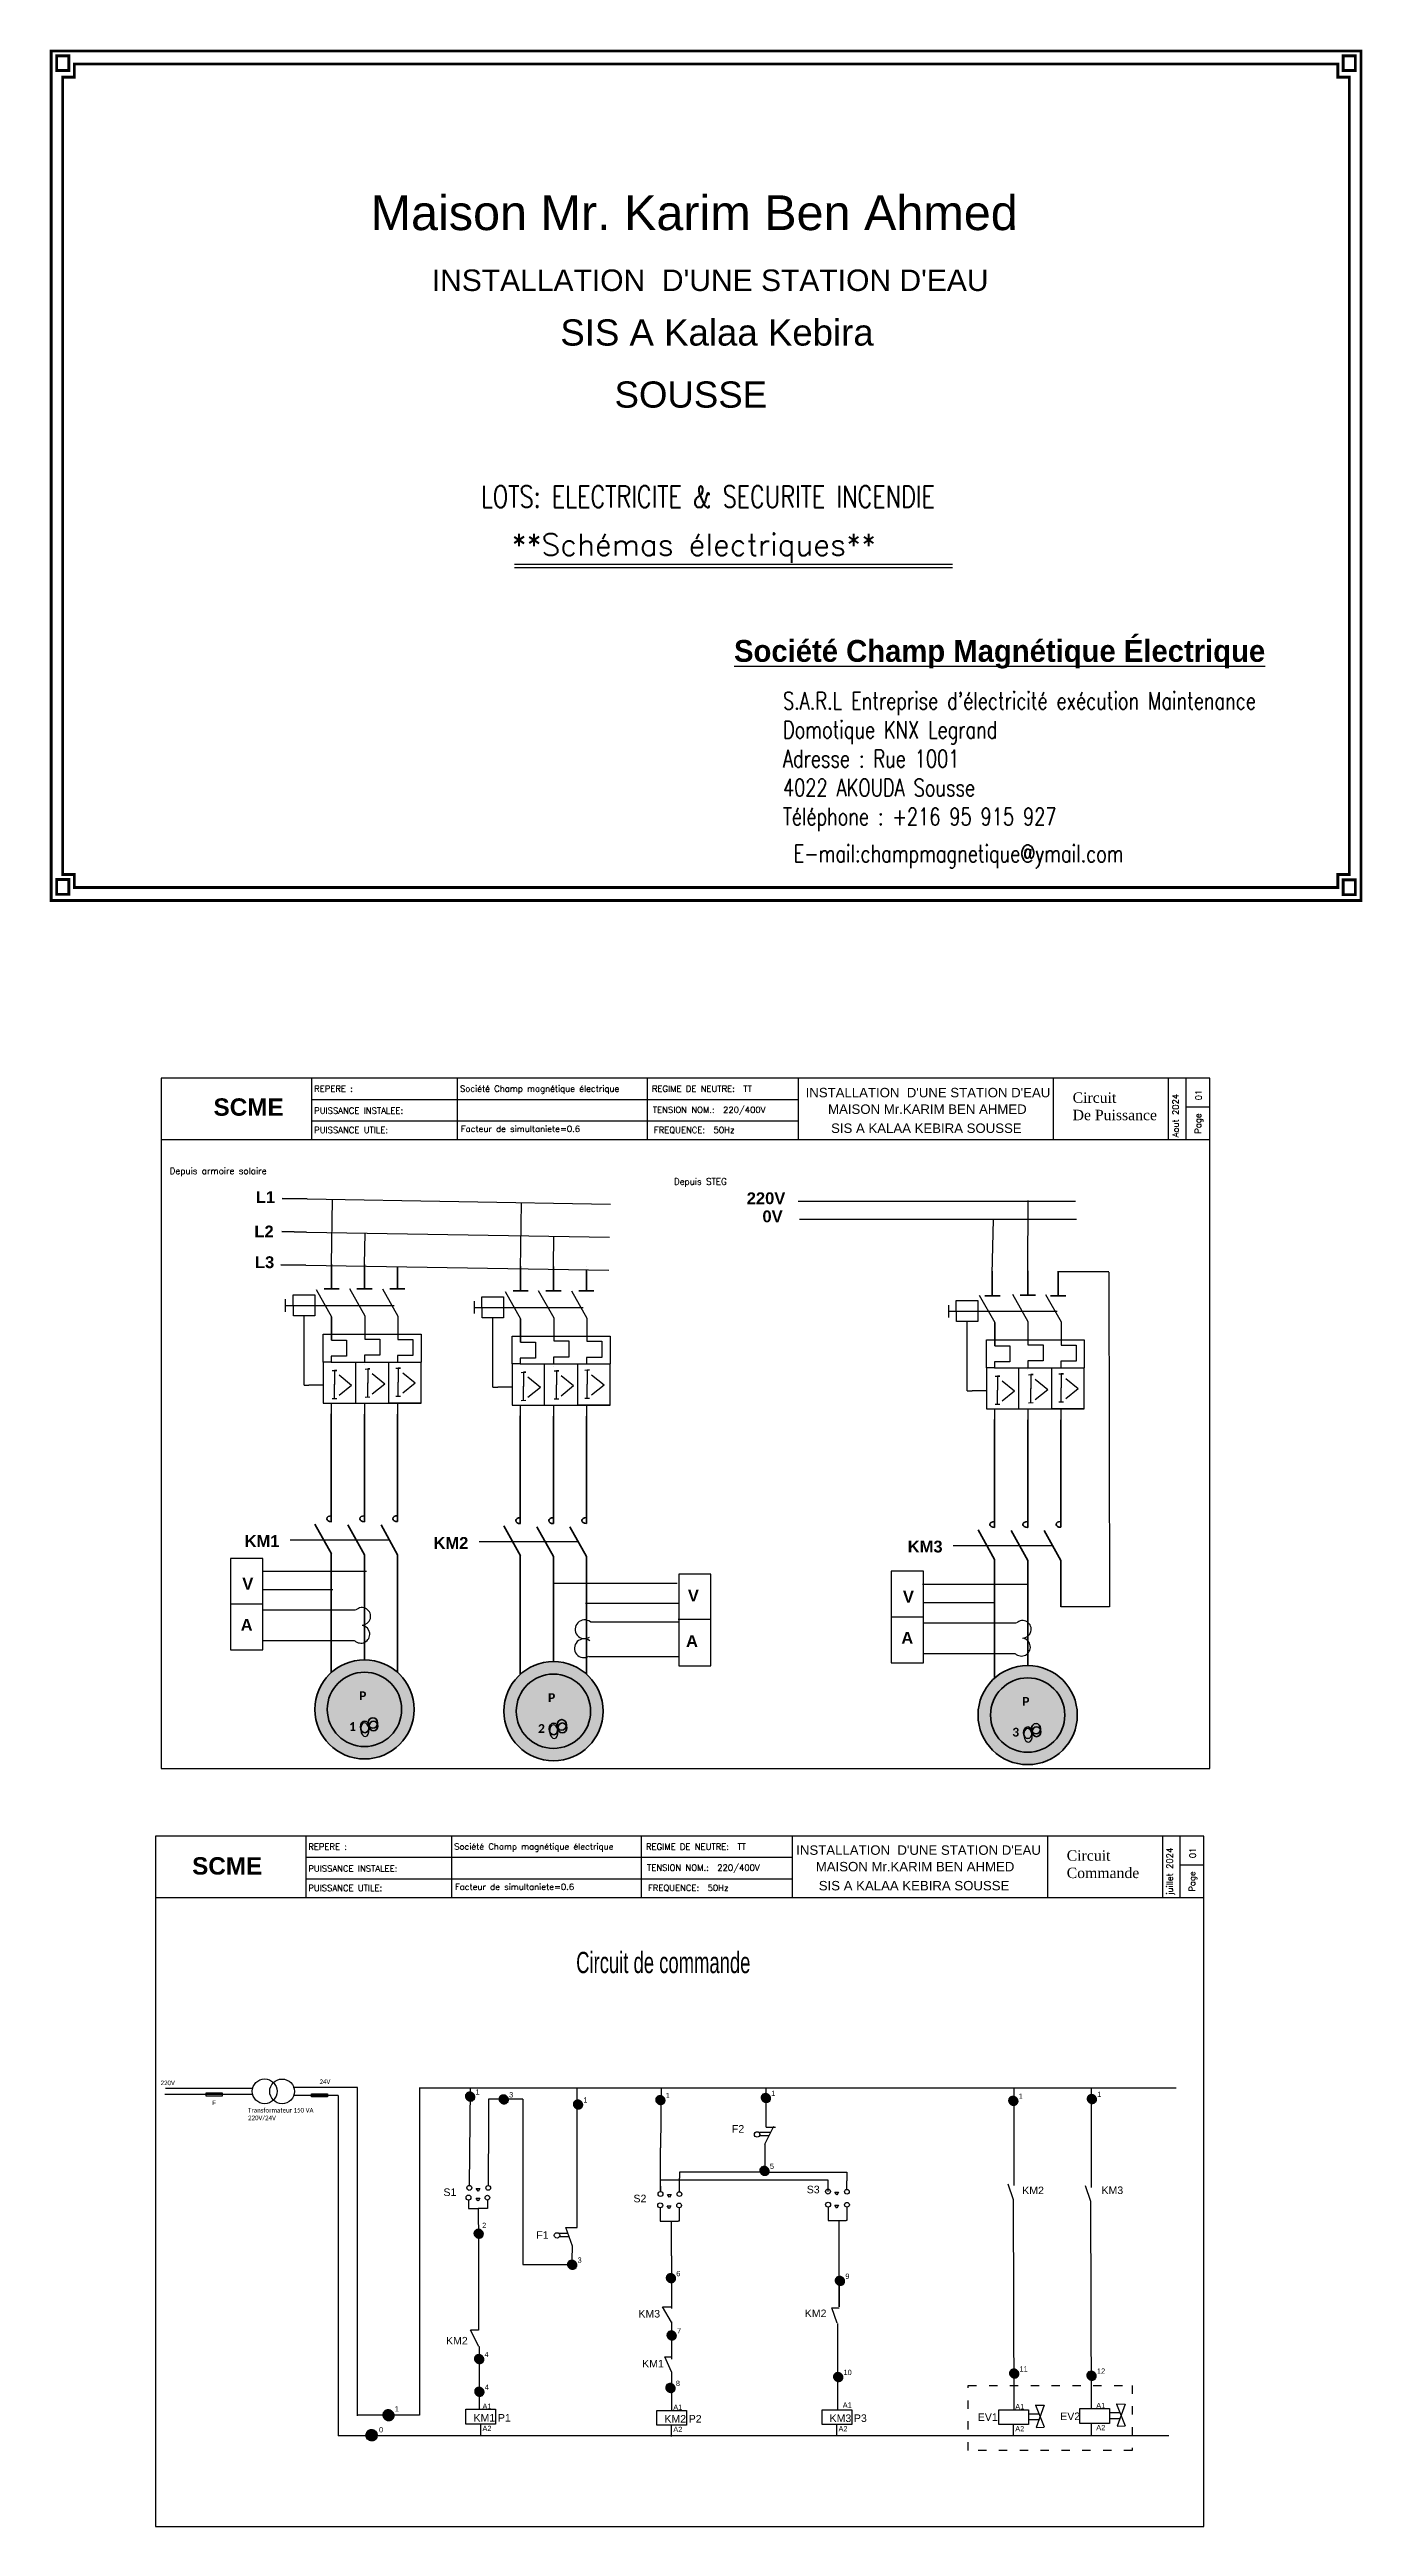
# Model space of a CAD drawing. Header units: inches. Extents: x 1444 to 3334, y 158 to 3724.
import ezdxf

# ---------------------------------------------------------------- set-up
doc = ezdxf.new("R2010")
doc.units = ezdxf.units.IN
doc.header["$MEASUREMENT"] = 0
doc.linetypes.add('ACAD_ISO03W100', pattern=[30, 12, -18])
for name, color, linetype in [('CADRE SCHEMAS UNIFILAIRE', 7, 'Continuous'), ('MEN', 182, 'Continuous'), ('PDF _Texte', 7, 'Continuous')]:
    doc.layers.add(name, color=color, linetype=linetype)
doc.styles.add('1-20 R', font='bgothl.ttf', dxfattribs={"width": 0.8, "height": 0.045})
doc.styles.add('1-50 R', font='bgothl.ttf', dxfattribs={"width": 0.65, "height": 0.1})
doc.styles.add('COTE', font='ROMANS8', dxfattribs={"width": 0.75})
doc.styles.add('PDF Arial', font='arial.ttf')
doc.styles.add('PDF Arial Bold', font='arialbd.ttf')
doc.styles.add('PDF Calibri Bold', font='calibrib.ttf')
doc.styles.add('ROMANS', font='romans', dxfattribs={"width": 0.8, "height": 0.5})
doc.styles.get("Standard").update_dxf_attribs({"font": 'arial.ttf'})

msp = doc.modelspace()

# ---------------------------------------------------------------- texts
at = {"ltscale": 0.8, "style": '1-50 R', "width": 0.65}
msp.add_text('Circuit de commande', height=30.538, dxfattribs=at).set_placement((2202.5, 954.5))
at = {"insert": (1906.6, 3513.9), "char_height": 50, "attachment_point": 1}
msp.add_mtext_dynamic_manual_height_columns('{\\C32;\\c2648525;Maison Mr. Karim Ben Ahmed}', width=930.681, gutter_width=12.5, heights=[0], dxfattribs=at)
at = {"color": 7, "attachment_point": 7}
for s, insert, char_height, style in [('L1 ', (1741.4, 2063.2), 17.03, 'PDF Arial Bold'), ('220V ', (2448, 2061.3), 17.03, 'PDF Arial Bold'), ('0V', (2470.6, 2035.2), 17.03, 'PDF Arial Bold'), (' L2 ', (1732.7, 2013.7), 17.03, 'PDF Arial Bold'), (' L3', (1733.5, 1969.2), 17.03, 'PDF Arial Bold'), ('KM1', (1725.2, 1568), 17.03, 'PDF Arial Bold'), ('KM2', (1997.1, 1565.3), 17.03, 'PDF Arial Bold'), ('KM3', (2679.7, 1559.8), 17.03, 'PDF Arial Bold'), ('V', (1721.9, 1506.6), 17, 'PDF Arial Bold'), ('V', (2363.3, 1489.6), 17, 'PDF Arial Bold'), ('V', (2672.8, 1488), 17, 'PDF Arial Bold'), ('A', (1719.6, 1447.3), 17, 'PDF Arial Bold'), ('A', (2360.6, 1424), 17, 'PDF Arial Bold'), ('A', (2670.5, 1428.6), 17, 'PDF Arial Bold'), ('P', (1890, 1347.5), 12.7, 'PDF Calibri Bold'), ('P', (2162, 1344.8), 12.7, 'PDF Calibri Bold'), ('P', (2844.6, 1339.3), 12.7, 'PDF Calibri Bold'), ('1', (1875.6, 1303.1), 12.7, 'PDF Calibri Bold'), ('2', (2147.6, 1300.3), 12.7, 'PDF Calibri Bold'), ('3', (2830.2, 1294.9), 12.7, 'PDF Calibri Bold')]:
    msp.add_mtext(s, dxfattribs=dict(at, insert=insert, char_height=char_height, style=style))
at = {"linetype": 'ByBlock', "ltscale": 0.8, "attachment_point": 1, "style": '1-20 R'}
for s, width, gutter_width, insert, char_height in [('{\\fCalibri Light|b0|i0|c0|p34;\\C256;220V}', 23.079, 16.5, (1604.2, 799.8), 6.617), ('{\\fCalibri Light|b0|i0|c0|p34;\\C256;24V}', 23.079, 16.5, (1833, 801.4), 6.617), ('F', 42.012, 1.75, (1678.7, 770.9), 6.23), ('{\\fCalibri Light|b0|i0|c0|p34;\\C256;Transformateur 150 VA 220V/24V}', 82.176, 16.5, (1730.2, 760.4), 6.617)]:
    msp.add_mtext_dynamic_manual_height_columns(s, width=width, gutter_width=gutter_width, heights=[0], dxfattribs=dict(at, insert=insert, char_height=char_height))
at = {"linetype": 'ByBlock', "ltscale": 0.8, "attachment_point": 1}
for s, width, heights, insert, char_height in [('1', 28.766, [0], (2057.6, 787.1), 7.61), ('1', 28.766, [0], (2483.3, 785.2), 7.61), ('3', 28.766, [0], (2105.9, 783.1), 7.61), ('1', 28.766, [0], (2212.9, 775.7), 7.61), ('1', 28.766, [0], (2331.4, 782.1), 7.61), ('1', 28.766, [0], (2839.5, 781.1), 7.61), ('1', 28.766, [0], (2952.5, 783.7), 7.61), ('F2', 18.963, [6.85], (2426.7, 735.6), 10.86), ('5', 28.766, [0], (2481.3, 680.2), 7.61), ('S1', 28.766, [0], (2011.5, 644.5), 10.86), ('S3', 28.766, [0], (2534.4, 648.4), 10.86), ('KM2', 18.963, [6.85], (2844.6, 647.1), 10.86), ('KM3', 18.963, [6.85], (2958.7, 647.3), 10.86), ('S2', 28.766, [0], (2285, 635.4), 10.86), ('2', 28.766, [0], (2067.2, 595.1), 7.61), ('F1', 18.963, [6.85], (2145.1, 582.9), 10.86), ('3', 28.766, [0], (2204.5, 545.1), 7.61), ('6', 28.766, [0], (2346.6, 525.7), 7.61), ('9', 28.766, [0], (2589.9, 521.8), 7.61), ('KM3', 18.963, [6.85], (2292.1, 469.5), 10.86), ('KM2', 18.963, [6.85], (2531.6, 470.1), 10.86), ('KM2', 18.963, [6.85], (2015.2, 430.7), 10.86), ('7', 28.766, [0], (2347.7, 443.3), 7.61), ('4', 28.766, [0], (2070.6, 409.2), 7.61), ('KM1', 18.963, [6.85], (2297.5, 397.7), 10.86), ('4', 28.766, [0], (2070.9, 362.2), 7.61), ('8', 28.766, [0], (2346, 367.7), 7.61), ('10', 28.766, [0], (2587.4, 383.4), 7.61), ('11', 28.766, [0], (2840.7, 388.5), 7.61), ('12', 28.766, [0], (2952.1, 385.3), 7.61), ('1', 28.766, [0], (1941.4, 331), 7.61), ('A1', 28.766, [0], (2067.6, 334.7), 7.61), ('A1', 28.766, [0], (2342.3, 333.3), 7.61), ('A1', 28.766, [0], (2342.3, 333.3), 7.61), ('A1', 28.766, [0], (2586.2, 336.4), 7.61), ('A1', 28.766, [0], (2834.5, 334.2), 7.61), ('EV2', 28.766, [0], (2899.3, 321.9), 10.86), ('A1', 28.766, [0], (2951.1, 335.8), 7.61), ('0', 28.766, [0], (1918.7, 300.9), 7.61), ('KM1', 28.766, [0], (2054.7, 319.6), 10.86), ('A2', 28.766, [0], (2067.6, 302.8), 7.61), ('P1', 28.766, [0], (2089.8, 319.7), 10.86), ('KM2', 28.766, [0], (2329.5, 318.2), 10.86), ('KM', 28.766, [0], (2329.5, 318.2), 10.86), ('A2', 28.766, [0], (2342.3, 301.4), 7.61), ('A2', 28.766, [0], (2342.3, 301.4), 7.61), ('P2', 28.766, [0], (2364.5, 318.3), 10.86), ('P', 28.766, [0], (2364.5, 318.3), 10.9), ('KM3', 28.766, [0], (2567.3, 319.1), 10.86), ('A2', 28.766, [0], (2580.1, 302.3), 7.61), ('P3', 28.766, [0], (2602.3, 319.2), 10.86), ('EV1', 28.766, [0], (2780.6, 320.7), 10.86), ('A2', 28.766, [0], (2834.5, 302.3), 7.61), ('A2', 28.766, [0], (2951.1, 303.9), 7.61)]:
    msp.add_mtext_dynamic_manual_height_columns(s, width=width, gutter_width=1.75, heights=heights, dxfattribs=dict(at, insert=insert, char_height=char_height))
at = {"layer": 'CADRE SCHEMAS UNIFILAIRE'}
for s, height, style, p in [('**Schémas électriques**', 31.467, 'COTE', (2109.4, 2995.2, 386.2)), ('REPERE :', 8.9, 'ROMANS', (1825.3, 2223.2, 120.1)), ('Société Champ magnétique électrique ', 8.899, 'ROMANS', (2035.3, 2223.4, 120.1)), ('REGIME DE NEUTRE:  TT', 8.899, 'ROMANS', (2311.5, 2223.2, 120.1)), ('PUISSANCE INSTALEE:   ', 8.899, 'ROMANS', (1825.3, 2191.8, 120.1)), ('TENSION NOM.:  220/400V', 8.899, 'ROMANS', (2312.9, 2192.9, 120.1)), ('PUISSANCE UTILE: ', 8.899, 'ROMANS', (1825.3, 2163.8, 120.1)), ('Facteur de simultaniete=0.6', 8.899, 'ROMANS', (2036.5, 2165.5, 120.1)), ('FREQUENCE:  50Hz', 8.899, 'ROMANS', (2314.4, 2163.9, 120.1)), ('Depuis armoire solaire   ', 9.149, 'ROMANS', (1617.3, 2104.9, 120.1)), ('Depuis STEG ', 9.149, 'ROMANS', (2343.2, 2089.6, 120.1)), ('Société Champ magnétique électrique ', 8.899, 'ROMANS', (2026.9, 1132.3, 120.1)), ('REPERE :', 8.9, 'ROMANS', (1816.9, 1132, 120.1)), ('PUISSANCE INSTALEE:   ', 8.899, 'ROMANS', (1816.9, 1100.6, 120.1)), ('REGIME DE NEUTRE:  TT', 8.899, 'ROMANS', (2303, 1132, 120.1)), ('TENSION NOM.:  220/400V', 8.899, 'ROMANS', (2304.5, 1101.8, 120.1)), ('PUISSANCE UTILE: ', 8.899, 'ROMANS', (1816.9, 1072.6, 120.1)), ('Facteur de simultaniete=0.6', 8.899, 'ROMANS', (2028, 1074.3, 120.1)), ('FREQUENCE:  50Hz', 8.899, 'ROMANS', (2305.9, 1072.8, 120.1))]:
    msp.add_text(s, height=height, dxfattribs=dict(at, style=style)).set_placement(p)
at = {"layer": 'CADRE SCHEMAS UNIFILAIRE', "style": 'ROMANS'}
for s, height, p in [('Aout 2024', 8.9, (3069.7, 2157.8)), ('01', 8.9, (3102.8, 2211.1)), ('Page', 8.9, (3102, 2162.9)), ('juillet 2024', 8.899, (3061.3, 1066.7)), ('01', 8.9, (3094.3, 1119.9)), ('Page', 8.9, (3093.5, 1071.7))]:
    msp.add_text(s, height=height, rotation=90, dxfattribs=at).set_placement(p)
at = {"layer": 'CADRE SCHEMAS UNIFILAIRE', "width": 1218.524, "attachment_point": 1, "style": 'COTE'}
for s, insert, char_height in [('{\\C256;LOTS: ELECTRICITE & SECURITE INCENDIE }', (2065.3, 3095.8), 31.467), ("S.A.R.L Entreprise d'électricité exécution Maintenance^JDomotique KNX Legrand^JAdresse\\~: Rue 1001^J4022 AKOUDA Sousse^JTéléphone\\~: +216 95 915 927", (2500.2, 2798.8), 25), ('E-mail:champmagnetique@ymail.com', (2515.5, 2578.8), 25)]:
    msp.add_mtext(s, dxfattribs=dict(at, insert=insert, char_height=char_height))
at = {"layer": 'CADRE SCHEMAS UNIFILAIRE', "char_height": 25, "attachment_point": 7, "style": 'PDF Arial'}
for insert in [(1680.5, 2188.5, 120.1), (1649.7, 1096, 120.1)]:
    msp.add_mtext('{\\fArial|b1|i0|c0|p34;SCME}', dxfattribs=dict(at, insert=insert))
at = {"layer": 'PDF _Texte', "style": 'PDF Arial'}
msp.add_text('SOUSSE', height=37.72, dxfattribs=at).set_placement((2257.7, 3208.3, 0))
at = {"layer": 'PDF _Texte', "attachment_point": 7, "style": 'PDF Arial'}
for s, insert, char_height in [("INSTALLATION  D'UNE STATION D'EAU", (1994.6, 3375.8), 30.929), ('SIS A Kalaa Kebira', (2179.7, 3297.1), 37.721), ("INSTALLATION  D'UNE STATION D'EAU", (2532.8, 2215.2), 13.591), ('{\\fTimes New Roman|b0|i0|c0|p18;Circuit \\PDe Puissance}', (2917.1, 2182.2), 15), ('MAISON Mr.KARIM BEN AHMED', (2565.1, 2191.3), 13.591), ('SIS A KALAA KEBIRA SOUSSE', (2569.4, 2163.9), 13.591), ("INSTALLATION  D'UNE STATION D'EAU", (2519.3, 1124.6), 13.591), ('MAISON Mr.KARIM BEN AHMED', (2547.4, 1100.8), 13.591), ('{\\fTimes New Roman|b0|i0|c0|p18;Circuit \\PCommande}', (2908.6, 1091.1), 15), ('SIS A KALAA KEBIRA SOUSSE', (2551.7, 1073.4), 13.591)]:
    msp.add_mtext(s, dxfattribs=dict(at, insert=insert, char_height=char_height))
at = {"layer": 'PDF _Texte', "insert": (2812, 2873.8), "char_height": 31.468, "width": 1177.18, "attachment_point": 2, "style": 'PDF Arial'}
msp.add_mtext('{\\finherit|b1|i0|c0|p16;\\L\\C177;\\c8991017;Société Champ Magnétique Électrique}', dxfattribs=at)

# ---------------------------------------------------------------- hatches: boundary and pattern name
at = {"true_color": 0xffffff, "transparency": 33554559}
for points in [[(1897.8, 1405.6, 0.414167), (1826.4, 1334.2), (1826.4, 1334.2, 0.414167), (1897.8, 1262.8), (1897.8, 1262.8, 0.414167), (1969.2, 1334.2), (1969.2, 1334.2, 0.414167)], [(2169.8, 1402.9, 0.414167), (2098.4, 1331.5), (2098.4, 1331.5, 0.414167), (2169.8, 1260.1), (2169.8, 1260.1, 0.414167), (2241.2, 1331.5), (2241.2, 1331.5, 0.414167)], [(2852.4, 1397.4, 0.414167), (2781, 1326), (2781, 1326, 0.414167), (2852.4, 1254.6), (2852.4, 1254.6, 0.414167), (2923.7, 1326), (2923.7, 1326, 0.414167)], [(1897.8, 1387.8, 0.414167), (1844.3, 1334.2), (1844.3, 1334.2, 0.414167), (1897.8, 1280.7), (1897.8, 1280.7, 0.414167), (1951.4, 1334.2), (1951.4, 1334.2, 0.414167)], [(2169.8, 1385, 0.414167), (2116.2, 1331.5), (2116.2, 1331.5, 0.414167), (2169.8, 1277.9), (2169.8, 1277.9, 0.414167), (2223.3, 1331.5), (2223.3, 1331.5, 0.414167)], [(2852.4, 1379.5, 0.414167), (2798.8, 1326), (2798.8, 1326, 0.414167), (2852.4, 1272.5), (2852.4, 1272.5, 0.414167), (2905.9, 1326), (2905.9, 1326, 0.414167)]]:
    msp.add_hatch(color=7, dxfattribs=at).paths.add_polyline_path(points)
h = msp.add_hatch()
h.set_pattern_fill('ANSI31', color=256, scale=0.828129)
h.set_pattern_definition([(45, (390.60448, 649.75036), (-0.0731969865, 0.0731969865), [])])
h.paths.add_polyline_path([(2056.6, 776.1), (2043.2, 776.1, 0.915016)])
h.paths.add_polyline_path([(2043.1, 776.7, 0.022178), (2043.2, 776.1), (2056.6, 776.1, 0.022178), (2056.6, 776.7, 1)])
h = msp.add_hatch()
h.set_pattern_fill('ANSI31', color=256, scale=0.828129)
h.set_pattern_definition([(45, (438.94875, 645.78173), (-0.0731969865, 0.0731969865), [])])
h.paths.add_polyline_path([(2105, 772.1), (2091.5, 772.1, 0.915016)])
h.paths.add_polyline_path([(2091.5, 772.7, 0.022178), (2091.5, 772.1), (2105, 772.1, 0.022178), (2105, 772.7, 1)])
h = msp.add_hatch()
h.set_pattern_fill('ANSI31', color=256, scale=0.828129)
h.set_pattern_definition([(45, (545.9176, 638.37034), (-0.0731969865, 0.0731969865), [])])
h.paths.add_polyline_path([(2211.9, 764.7), (2198.5, 764.7, 0.915016)])
h.paths.add_polyline_path([(2198.5, 765.3, 0.022178), (2198.5, 764.7), (2211.9, 764.7, 0.022178), (2211.9, 765.3, 1)])
h = msp.add_hatch()
h.set_pattern_fill('ANSI31', color=256, scale=0.828129)
h.set_pattern_definition([(45, (664.42003, 644.75324), (-0.0731969865, 0.0731969865), [])])
h.paths.add_polyline_path([(2330.4, 771.1), (2317, 771.1, 0.915016)])
h.paths.add_polyline_path([(2317, 771.7, 0.022178), (2317, 771.1), (2330.4, 771.1, 0.022178), (2330.4, 771.7, 1)])
h = msp.add_hatch()
h.set_pattern_fill('ANSI31', color=256, scale=0.828129)
h.set_pattern_definition([(45, (816.29153, 647.82582), (-0.0731969865, 0.0731969865), [])])
h.paths.add_polyline_path([(2482.3, 774.1), (2468.9, 774.1, 0.915016)])
h.paths.add_polyline_path([(2468.8, 774.7, 0.022178), (2468.9, 774.1), (2482.3, 774.1, 0.022178), (2482.3, 774.7, 1)])
h = msp.add_hatch()
h.set_pattern_fill('ANSI31', color=256, scale=0.828129)
h.set_pattern_definition([(45, (1172.46969, 643.73782), (-0.0731969865, 0.0731969865), [])])
h.paths.add_polyline_path([(2838.5, 770), (2825, 770, 0.915016)])
h.paths.add_polyline_path([(2825, 770.6, 0.022178), (2825, 770), (2838.5, 770, 0.022178), (2838.5, 770.6, 1)])
h = msp.add_hatch()
h.set_pattern_fill('ANSI31', color=256, scale=0.828129)
h.set_pattern_definition([(45, (1285.51219, 646.32405), (-0.0731969865, 0.0731969865), [])])
h.paths.add_polyline_path([(2951.5, 772.6), (2938.1, 772.6, 0.915016)])
h.paths.add_polyline_path([(2938.1, 773.2, 0.022178), (2938.1, 772.6), (2951.5, 772.6, 0.022178), (2951.5, 773.2, 1)])
h = msp.add_hatch()
h.set_pattern_fill('ANSI31', color=256, scale=0.828129)
h.set_pattern_definition([(45, (814.29753, 542.81898), (-0.0731969865, 0.0731969865), [])])
h.paths.add_polyline_path([(2480.3, 669.1), (2466.9, 669.1, 0.915016)])
h.paths.add_polyline_path([(2466.8, 669.7, 0.022178), (2466.9, 669.1), (2480.3, 669.1, 0.022178), (2480.3, 669.7, 1)])
h = msp.add_hatch()
h.set_pattern_fill('ANSI31', color=256, scale=0.828129)
h.set_pattern_definition([(45, (402.83987, 452.40703), (-0.0731969865, 0.0731969865), [])])
h.paths.add_polyline_path([(2068.8, 578.7), (2055.4, 578.7, 0.915016)])
h.paths.add_polyline_path([(2055.4, 579.3, 0.022178), (2055.4, 578.7), (2068.8, 578.7, 0.022178), (2068.9, 579.3, 1)])
h = msp.add_hatch()
h.set_pattern_fill('ANSI31', color=256, scale=0.828129)
h.set_pattern_definition([(45, (537.47644, 407.70506), (-0.0731969865, 0.0731969865), [])])
h.paths.add_polyline_path([(2203.5, 534), (2190, 534, 0.915016)])
h.paths.add_polyline_path([(2190, 534.6, 0.022178), (2190, 534), (2203.5, 534, 0.022178), (2203.5, 534.6, 1)])
h = msp.add_hatch()
h.set_pattern_fill('ANSI31', color=256, scale=0.828129)
h.set_pattern_definition([(45, (679.63643, 388.37509), (-0.0731969865, 0.0731969865), [])])
h.paths.add_polyline_path([(2345.6, 514.7), (2332.2, 514.7, 0.915016)])
h.paths.add_polyline_path([(2332.2, 515.3, 0.022178), (2332.2, 514.7), (2345.6, 514.7, 0.022178), (2345.7, 515.3, 1)])
h = msp.add_hatch()
h.set_pattern_fill('ANSI31', color=256, scale=0.828129)
h.set_pattern_definition([(45, (922.87006, 384.45383), (-0.0731969865, 0.0731969865), [])])
h.paths.add_polyline_path([(2588.9, 510.8), (2575.4, 510.8, 0.915016)])
h.paths.add_polyline_path([(2575.4, 511.4, 0.022178), (2575.4, 510.8), (2588.9, 510.8, 0.022178), (2588.9, 511.4, 1)])
h = msp.add_hatch()
h.set_pattern_fill('ANSI31', color=256, scale=0.828129)
h.set_pattern_definition([(45, (680.65377, 305.93848), (-0.0731969865, 0.0731969865), [])])
h.paths.add_polyline_path([(2346.7, 432.2), (2333.2, 432.2, 0.915016)])
h.paths.add_polyline_path([(2333.2, 432.8, 0.022178), (2333.2, 432.2), (2346.7, 432.2, 0.022178), (2346.7, 432.8, 1)])
h = msp.add_hatch()
h.set_pattern_fill('ANSI31', color=256, scale=0.828129)
h.set_pattern_definition([(45, (403.55842, 271.89558), (-0.0731969865, 0.0731969865), [])])
h.paths.add_polyline_path([(2069.6, 398.2), (2056.1, 398.2, 0.915016)])
h.paths.add_polyline_path([(2056.1, 398.8, 0.022178), (2056.1, 398.2), (2069.6, 398.2, 0.022178), (2069.6, 398.8, 1)])
h = msp.add_hatch()
h.set_pattern_fill('ANSI31', color=256, scale=0.828129)
h.set_pattern_definition([(45, (403.85349, 224.7989), (-0.0731969865, 0.0731969865), [])])
h.paths.add_polyline_path([(2069.9, 351.1), (2056.4, 351.1, 0.915016)])
h.paths.add_polyline_path([(2056.4, 351.7, 0.022178), (2056.4, 351.1), (2069.9, 351.1, 0.022178), (2069.9, 351.7, 1)])
h = msp.add_hatch()
h.set_pattern_fill('ANSI31', color=256, scale=0.828129)
h.set_pattern_definition([(45, (678.96731, 230.32348), (-0.0731969865, 0.0731969865), [])])
h.paths.add_polyline_path([(2345, 356.6), (2331.5, 356.6, 0.915016)])
h.paths.add_polyline_path([(2331.5, 357.2, 0.022178), (2331.5, 356.6), (2345, 356.6, 0.022178), (2345, 357.2, 1)])
h = msp.add_hatch()
h.set_pattern_fill('ANSI31', color=256, scale=0.828129)
h.set_pattern_definition([(45, (920.38126, 246.06797), (-0.0731969865, 0.0731969865), [])])
h.paths.add_polyline_path([(2586.4, 372.4), (2572.9, 372.4, 0.915016)])
h.paths.add_polyline_path([(2572.9, 373, 0.022178), (2572.9, 372.4), (2586.4, 372.4, 0.022178), (2586.4, 373, 1)])
h = msp.add_hatch()
h.set_pattern_fill('ANSI31', color=256, scale=0.828129)
h.set_pattern_definition([(45, (1173.75203, 251.10714), (-0.0731969865, 0.0731969865), [])])
h.paths.add_polyline_path([(2839.8, 377.4), (2826.3, 377.4, 0.915016)])
h.paths.add_polyline_path([(2826.3, 378, 0.022178), (2826.3, 377.4), (2839.8, 377.4, 0.022178), (2839.8, 378, 1)])
h = msp.add_hatch()
h.set_pattern_fill('ANSI31', color=256, scale=0.828129)
h.set_pattern_definition([(45, (1285.07864, 247.92999), (-0.0731969865, 0.0731969865), [])])
h.paths.add_polyline_path([(2951.1, 374.2), (2937.6, 374.2, 0.915016)])
h.paths.add_polyline_path([(2937.6, 374.8, 0.022178), (2937.6, 374.2), (2951.1, 374.2, 0.022178), (2951.1, 374.8, 1)])
h = msp.add_hatch()
h.set_pattern_fill('ANSI31', color=256)
h.set_pattern_definition([(45, (-71.31349, 164.80665), (-0.088388348, 0.088388348), [])])
h.paths.add_polyline_path([(1940.5, 317.3), (1924.2, 317.3, 0.915016)])
h.paths.add_polyline_path([(1924.2, 318, 0.022178), (1924.2, 317.3), (1940.5, 317.3, 0.022178), (1940.5, 318, 1)])
h = msp.add_hatch()
h.set_pattern_fill('ANSI31', color=256)
h.set_pattern_definition([(45, (-95.54246, 135.95358), (-0.088388348, 0.088388348), [])])
h.paths.add_polyline_path([(1916.2, 288.5), (1900, 288.5, 0.915016)])
h.paths.add_polyline_path([(1900, 289.2, 0.022178), (1900, 288.5), (1916.2, 288.5, 0.022178), (1916.3, 289.2, 1)])

# ---------------------------------------------------------------- linework, layer by layer
at = {"color": 255}
for p, q in [((1822.1, 2212.4), (2522.6, 2212.4)), ((1822.1, 2181.4), (2522.6, 2181.4)), ((1813.6, 1121.3), (2514.1, 1121.3)), ((1813.6, 1090.3), (2514.1, 1090.3))]:
    msp.add_line(p, q, dxfattribs=at)
for p, q in [((1815.1, 2069), (2251.9, 2061.5)), ((1850.2, 1975.1), (1851.8, 2068.3)), ((2122.2, 1968.5), (2123.8, 2063.7)), ((2522.1, 2066.1), (2921.2, 2066.1)), ((2523.9, 2039.9), (2922.9, 2039.9)), ((2801.5, 1961.4), (2803.1, 2039.4)), ((2852.5, 1965.5), (2853.2, 2066.9)), ((1814.3, 2021.4), (2250.6, 2014)), ((1897.8, 1974.8), (1898.6, 2019.9)), ((2169.8, 1972), (2170.5, 2015.3)), ((1813.2, 1973.8), (2249.4, 1966.4)), ((2969, 1964.3), (2896, 1964.3)), ((1795, 1931), (1826.2, 1931)), ((1795.4, 1900.6), (1795, 1931)), ((1826.2, 1931), (1826.2, 1900.6)), ((1828.2, 1938.6), (1850.4, 1899.3)), ((1876.1, 1940.1), (1898.3, 1900.7)), ((1923.7, 1939.6), (1945.9, 1900.2)), ((2066.9, 1928.3), (2098.1, 1928.3)), ((2067.3, 1897.9), (2066.9, 1928.3)), ((2098.1, 1928.3), (2098.1, 1897.9)), ((2100.1, 1935.8), (2122.3, 1896.5)), ((2148, 1937.3), (2170.2, 1898)), ((2195.6, 1936.8), (2217.8, 1897.5)), ((2782.7, 1930.4), (2804.9, 1891)), ((2830.6, 1931.8), (2852.8, 1892.5)), ((2878.2, 1931.3), (2900.4, 1892)), ((1783.6, 1924.6), (1783.6, 1906.7)), ((1783.6, 1915.7), (1940.5, 1915.7)), ((1826.2, 1900.6), (1795.4, 1900.6)), ((1810.8, 1800.8), (1810.8, 1900.6)), ((1850.4, 1899.3), (1850.4, 1865.9)), ((1850.4, 1865.9), (1850.4, 1899.3)), ((1850.4, 1899.3), (1850.4, 1882.6)), ((1898.3, 1900.7), (1898.3, 1867.4)), ((1945.9, 1900.2), (1945.9, 1866.9)), ((2055.6, 1921.8), (2055.6, 1904)), ((2055.6, 1912.9), (2212.5, 1912.9)), ((2098.1, 1897.9), (2067.3, 1897.9)), ((2082.7, 1798.1), (2082.7, 1897.9)), ((2122.3, 1896.5), (2122.3, 1863.1)), ((2122.3, 1863.1), (2122.3, 1896.5)), ((2122.3, 1896.5), (2122.3, 1879.8)), ((2170.2, 1898), (2170.2, 1864.6)), ((2217.8, 1897.5), (2217.8, 1864.1)), ((2738.2, 1916.3), (2738.2, 1898.5)), ((2738.2, 1907.4), (2895, 1907.4)), ((2749.5, 1922.8), (2780.7, 1922.8)), ((2749.9, 1892.4), (2749.5, 1922.8)), ((2780.7, 1892.4), (2749.9, 1892.4)), ((2765.3, 1792.6), (2765.3, 1892.4)), ((2780.7, 1922.8), (2780.7, 1892.4)), ((2804.9, 1891), (2804.9, 1857.7)), ((2804.9, 1857.7), (2804.9, 1891)), ((2804.9, 1891), (2804.9, 1874.4)), ((2852.8, 1892.5), (2852.8, 1859.2)), ((2900.4, 1892), (2900.4, 1858.7)), ((1838.5, 1865.9), (1838.5, 1874.2)), ((1838.5, 1874.2), (1850.4, 1874.2)), ((1838.5, 1834.3), (1838.5, 1865.9)), ((1850.4, 1882.6), (1850.4, 1865.9)), ((1850.4, 1874.2), (1979.4, 1874.2)), ((1850.4, 1865.9), (1872.1, 1865.9)), ((1872.1, 1865.9), (1872.1, 1842.7)), ((1898.3, 1867.4), (1920, 1867.4)), ((1920, 1867.4), (1920, 1844.2)), ((1945.9, 1866.9), (1967.5, 1866.9)), ((1967.5, 1866.9), (1967.5, 1843.7)), ((1979.4, 1874.2), (1979.4, 1834.3)), ((2110.5, 1863.1), (2110.5, 1871.5)), ((2110.5, 1871.5), (2122.3, 1871.5)), ((2110.5, 1831.6), (2110.5, 1863.1)), ((2122.3, 1879.8), (2122.3, 1863.1)), ((2122.3, 1871.5), (2251.3, 1871.5)), ((2122.3, 1863.1), (2144, 1863.1)), ((2144, 1863.1), (2144, 1839.9)), ((2170.2, 1864.6), (2191.9, 1864.6)), ((2191.9, 1864.6), (2191.9, 1841.4)), ((2217.8, 1864.1), (2239.5, 1864.1)), ((2239.5, 1864.1), (2239.5, 1840.9)), ((2251.3, 1871.5), (2251.3, 1831.6)), ((2793.1, 1857.7), (2793.1, 1866)), ((2793.1, 1866), (2804.9, 1866)), ((2793.1, 1826.1), (2793.1, 1857.7)), ((2804.9, 1874.4), (2804.9, 1857.7)), ((2804.9, 1866), (2933.9, 1866)), ((2804.9, 1857.7), (2826.6, 1857.7)), ((2826.6, 1857.7), (2826.6, 1834.5)), ((2852.8, 1859.2), (2874.5, 1859.2)), ((2874.5, 1859.2), (2874.5, 1835.9)), ((2900.4, 1858.7), (2922.1, 1858.7)), ((2922.1, 1858.7), (2922.1, 1835.4)), ((2933.9, 1866), (2933.9, 1826.1)), ((1849.9, 1834.3), (1838.5, 1834.3)), ((1838.5, 1834.3), (1838.5, 1775.1)), ((1872.1, 1842.7), (1849.9, 1842.7)), ((1849.9, 1842.7), (1849.9, 1834.3)), ((1850.4, 1834.3), (1849.9, 1834.3)), ((1849.9, 1834.3), (1979.4, 1834.3)), ((1850.4, 1834.3), (1850.4, 1842.7)), ((1851.3, 1822.1), (1857.9, 1822.3)), ((1857.9, 1822.3), (1854.6, 1822.2)), ((1854.6, 1822.2), (1854.6, 1801.9)), ((1885.1, 1775.1), (1885.1, 1834.3)), ((1920, 1844.2), (1897.8, 1844.2)), ((1897.8, 1844.2), (1897.8, 1834.3)), ((1897.8, 1831.2), (1897.8, 1831.1)), ((1899, 1824.2), (1905.7, 1824.4)), ((1905.7, 1824.4), (1902.4, 1824.3)), ((1902.4, 1824.3), (1902.4, 1804)), ((1932.8, 1775.1), (1932.8, 1834.3)), ((1942.9, 1825.4), (1949.6, 1825.5)), ((1967.5, 1843.7), (1945.4, 1843.7)), ((1945.4, 1843.7), (1945.4, 1834.3)), ((1949.6, 1825.5), (1946.2, 1825.4)), ((1946.2, 1825.4), (1946.2, 1805.2)), ((1952.8, 1818.8), (1970.7, 1804.3)), ((1979.4, 1775.1), (1979.4, 1834.3)), ((2121.9, 1831.6), (2110.5, 1831.6)), ((2110.5, 1831.6), (2110.5, 1772.3)), ((2144, 1839.9), (2121.9, 1839.9)), ((2121.9, 1839.9), (2121.9, 1831.6)), ((2122.3, 1831.6), (2121.9, 1831.6)), ((2121.9, 1831.6), (2251.3, 1831.6)), ((2122.3, 1831.6), (2122.3, 1839.9)), ((2123.2, 1819.4), (2129.9, 1819.5)), ((2129.9, 1819.5), (2126.6, 1819.5)), ((2126.6, 1819.5), (2126.6, 1799.2)), ((2157.1, 1772.3), (2157.1, 1831.6)), ((2191.9, 1841.4), (2169.8, 1841.4)), ((2169.8, 1841.4), (2169.8, 1831.6)), ((2169.8, 1828.4), (2169.8, 1828.3)), ((2171, 1821.4), (2177.6, 1821.6)), ((2177.6, 1821.6), (2174.3, 1821.5)), ((2174.3, 1821.5), (2174.3, 1801.2)), ((2204.7, 1772.3), (2204.7, 1831.6)), ((2214.9, 1822.6), (2221.5, 1822.8)), ((2239.5, 1840.9), (2217.4, 1840.9)), ((2217.4, 1840.9), (2217.4, 1831.6)), ((2221.5, 1822.8), (2218.2, 1822.7)), ((2218.2, 1822.7), (2218.2, 1802.4)), ((2251.3, 1772.3), (2251.3, 1831.6)), ((2804.5, 1826.1), (2793.1, 1826.1)), ((2793.1, 1826.1), (2793.1, 1766.9)), ((2826.6, 1834.5), (2804.5, 1834.5)), ((2804.5, 1834.5), (2804.5, 1826.1)), ((2804.9, 1826.1), (2804.5, 1826.1)), ((2804.5, 1826.1), (2933.9, 1826.1)), ((2804.9, 1826.1), (2804.9, 1834.5)), ((2839.7, 1766.9), (2839.7, 1826.1)), ((2874.5, 1835.9), (2852.4, 1835.9)), ((2852.4, 1835.9), (2852.4, 1826.1)), ((2852.4, 1822.9), (2852.4, 1822.9)), ((2887.3, 1766.9), (2887.3, 1826.1)), ((2922.1, 1835.4), (2899.9, 1835.4)), ((2899.9, 1835.4), (2899.9, 1826.1)), ((2933.9, 1766.9), (2933.9, 1826.1)), ((1810.8, 1800.8), (1817.8, 1800.8)), ((1838.5, 1800.8), (1817.8, 1800.8)), ((1854.6, 1781.9), (1854.6, 1802.2)), ((1861.2, 1815.6), (1879.1, 1801.1)), ((1861.2, 1786.5), (1879.1, 1801.1)), ((1899, 1783.9), (1905.7, 1784)), ((1902.4, 1783.9), (1902.4, 1804.2)), ((1908.9, 1817.6), (1926.9, 1803.1)), ((1908.9, 1788.6), (1926.9, 1803.1)), ((1942.9, 1785), (1949.6, 1785.2)), ((1946.2, 1785.1), (1946.2, 1805.4)), ((1952.8, 1789.8), (1970.7, 1804.3)), ((2082.7, 1798.1), (2089.7, 1798.1)), ((2110.5, 1798.1), (2089.7, 1798.1)), ((2126.6, 1779.1), (2126.6, 1799.4)), ((2133.1, 1812.8), (2151.1, 1798.3)), ((2133.1, 1783.8), (2151.1, 1798.3)), ((2174.3, 1781.2), (2174.3, 1801.5)), ((2180.8, 1814.9), (2198.8, 1800.4)), ((2180.8, 1785.8), (2198.8, 1800.4)), ((2218.2, 1782.4), (2218.2, 1802.6)), ((2224.7, 1816), (2242.7, 1801.5)), ((2224.7, 1787), (2242.7, 1801.5)), ((2765.3, 1792.6), (2772.3, 1792.6)), ((2793.1, 1792.6), (2772.3, 1792.6)), ((2805.8, 1813.9), (2812.5, 1814.1)), ((2812.5, 1814.1), (2809.1, 1814)), ((2809.1, 1814), (2809.1, 1793.7)), ((2809.1, 1773.7), (2809.1, 1793.9)), ((2815.7, 1807.4), (2833.6, 1792.8)), ((2815.7, 1778.3), (2833.6, 1792.8)), ((2853.6, 1816), (2860.2, 1816.1)), ((2860.2, 1816.1), (2856.9, 1816.1)), ((2856.9, 1816.1), (2856.9, 1795.8)), ((2856.9, 1775.7), (2856.9, 1796)), ((2863.4, 1809.4), (2881.4, 1794.9)), ((2863.4, 1780.4), (2881.4, 1794.9)), ((2897.4, 1817.1), (2904.1, 1817.3)), ((2904.1, 1817.3), (2900.8, 1817.2)), ((2900.8, 1817.2), (2900.8, 1797)), ((2900.8, 1776.9), (2900.8, 1797.2)), ((2907.3, 1810.6), (2925.3, 1796.1)), ((2907.3, 1781.6), (2925.3, 1796.1)), ((1838.5, 1775.1), (1979.4, 1775.1)), ((1838.5, 1775.1), (1885.1, 1775.1)), ((1849.9, 1775.1), (1849.9, 1759.5)), ((1851.3, 1781.8), (1857.9, 1782)), ((1897.8, 1775.1), (1897.8, 1758.7)), ((1979.4, 1775.1), (1932.8, 1775.1)), ((1945.4, 1775.1), (1945.4, 1759.1)), ((2110.5, 1772.3), (2251.3, 1772.3)), ((2110.5, 1772.3), (2157.1, 1772.3)), ((2121.9, 1772.3), (2121.9, 1756.7)), ((2123.2, 1779), (2129.9, 1779.2)), ((2169.8, 1772.3), (2169.8, 1756)), ((2171, 1781.1), (2177.6, 1781.3)), ((2251.3, 1772.3), (2204.7, 1772.3)), ((2214.9, 1782.3), (2221.5, 1782.4)), ((2217.4, 1772.3), (2217.4, 1756.4)), ((2793.1, 1766.9), (2933.9, 1766.9)), ((2793.1, 1766.9), (2839.7, 1766.9)), ((2804.5, 1766.9), (2804.5, 1751.3)), ((2805.8, 1773.6), (2812.5, 1773.8)), ((2852.4, 1766.9), (2852.4, 1750.5)), ((2853.6, 1775.6), (2860.2, 1775.8)), ((2933.9, 1766.9), (2887.3, 1766.9)), ((2897.4, 1776.8), (2904.1, 1777)), ((2899.9, 1766.9), (2899.9, 1750.9)), ((1750.3, 1533.1), (1900.8, 1533.1)), ((1751.3, 1506.6), (1852.1, 1506.6)), ((2170, 1516), (2347.9, 1516)), ((2701.2, 1514.5), (2851.7, 1514.5)), ((1705.6, 1486.2), (1751.4, 1486.2)), ((1751.9, 1477.7), (1884.8, 1477.7)), ((2216.1, 1487.1), (2349.1, 1487.1)), ((2349.2, 1464.1), (2397, 1464.1)), ((2656.5, 1467.5), (2702.3, 1467.5)), ((2702.2, 1488), (2803.1, 1488)), ((2970, 1481.8), (2900.3, 1481.8)), ((1751.4, 1433.3), (1883.1, 1433.3)), ((2223, 1460.1), (2350.3, 1460.1)), ((2702.8, 1459), (2835.7, 1459)), ((2221.2, 1410.5), (2350, 1410.5)), ((2702.3, 1414.7), (2834.1, 1414.7)), ((2296.7, 1063.1, 120.1), (2296.7, 1151.8, 120.1)), ((2514.1, 1063.1, 120.1), (2514.1, 1151.8, 120.1)), ((2881.2, 1063.1, 120.1), (2881.2, 1151.8, 120.1)), ((1813.6, 1121.3), (2514.1, 1121.3)), ((1813.6, 1090.3), (2514.1, 1090.3)), ((2203.8, 617.1), (2203.8, 788.8)), ((2475.8, 732.6), (2475.8, 788.8)), ((2125.6, 773), (2076.2, 772.9)), ((2076.2, 772.9), (2076.2, 740.5)), ((2125.6, 773), (2125.6, 534.8)), ((2049.2, 741.3), (2048.7, 648.9)), ((2076.2, 740.5), (2075.9, 648.5)), ((2482, 724.9), (2466.3, 724.9)), ((2480.1, 720.3), (2466.5, 720.3)), ((2323.8, 640), (2324, 702.9)), ((2474, 708), (2474, 668)), ((2058.6, 644.4), (2063.8, 644.6)), ((2061.2, 640.5), (2058.6, 644.4)), ((2063.8, 644.6), (2061.5, 640.3)), ((2565, 656.2), (2323.4, 656.2)), ((2323.4, 656.2), (2323.8, 640)), ((2474, 668), (2351.1, 668)), ((2351.1, 668), (2351.1, 659.3)), ((2351.1, 639.7), (2351.1, 659.3)), ((2474, 668), (2592.2, 668)), ((2565, 640), (2565, 656.2)), ((2592.2, 668), (2592.2, 655.2)), ((2592.2, 643.2), (2592.2, 655.2)), ((2047.5, 627.8), (2047.6, 615.8)), ((2047.6, 615.8), (2061.3, 615.7)), ((2058.5, 630.4), (2063.7, 630.6)), ((2061.1, 626.5), (2058.5, 630.4)), ((2074.7, 615.6), (2061.3, 615.7)), ((2063.7, 630.6), (2061.4, 626.3)), ((2061.6, 615.7), (2061.8, 568.9)), ((2074.7, 627.8), (2074.7, 615.6)), ((2203.8, 588.1), (2203.8, 617.1)), ((2323.5, 616.6), (2323.5, 597.2)), ((2333.5, 619.3), (2338.7, 619.5)), ((2336.1, 615.4), (2333.5, 619.3)), ((2333.9, 635.6), (2339.1, 635.8)), ((2336.5, 631.7), (2333.9, 635.6)), ((2338.7, 619.5), (2336.3, 615.2)), ((2339.1, 635.8), (2336.7, 631.5)), ((2350.7, 616.6), (2350.7, 597.2)), ((2565.1, 617.5), (2565.1, 598.1)), ((2575, 639.1), (2580.2, 639.3)), ((2577.6, 635.2), (2575, 639.1)), ((2575, 620.2), (2580.2, 620.4)), ((2577.6, 616.3), (2575, 620.2)), ((2580.2, 639.3), (2577.8, 635)), ((2580.2, 620.4), (2577.8, 616.1)), ((2592.3, 617.5), (2592.3, 598.1)), ((2190.9, 579.6), (2178.1, 579.6)), ((2191.9, 575), (2178.4, 575)), ((2187.7, 588.1), (2203.8, 588.1)), ((2323.5, 597.2), (2349.4, 597.2)), ((2339.8, 547.4), (2339.8, 596.6)), ((2350.7, 597.2), (2349.4, 597.2)), ((2565.1, 598.1), (2591, 598.1)), ((2581, 474), (2581, 598.1)), ((2592.3, 598.1), (2591, 598.1)), ((2061.8, 568.9), (2061.8, 449.3)), ((2196.9, 541.8), (2197.1, 561.2)), ((2339.8, 547.4), (2339.8, 471.7)), ((2125.6, 534.8), (2193.9, 534.8)), ((2581, 513.9), (2581, 474)), ((2326.8, 473.8), (2339.8, 473.8)), ((2570.5, 472.7), (2581, 472.7)), ((2061.8, 440.2), (2050.3, 440.4)), ((2061.8, 449.3), (2061.8, 440.2)), ((2578.8, 450.2), (2578.8, 326.4)), ((2062.8, 416.7), (2062.8, 327)), ((2330.3, 402), (2339.5, 402)), ((2339.7, 380.3), (2339.7, 325.1)), ((2863.3, 332.6), (2876.3, 332.5)), ((2863.5, 332.5), (2876.1, 301.1)), ((2876, 332.4), (2864.5, 300.5)), ((2970.6, 321.9), (2984.4, 321.9)), ((2979.9, 334.2), (2992.9, 334.1)), ((2980.1, 334.1), (2992.7, 302.7)), ((2992.6, 334.1), (2981.1, 302.1)), ((2854.1, 320.2), (2867.8, 320.2)), ((2854.1, 311.8), (2867.8, 311.8)), ((2864.4, 300.5), (2876.3, 300.9)), ((2970.6, 313.4), (2984.4, 313.4)), ((2981, 302.1), (2992.9, 302.5))]:
    msp.add_line(p, q)
at = {"linetype": 'ByBlock'}
for p, q in [((2969, 1963.6), (2970.2, 1481.8)), ((2050.1, 787.8), (2049.2, 741.3)), ((2324.9, 788.7), (2324, 702.9)), ((2474, 708), (2487, 734)), ((2832.2, 628.3), (2824.4, 650.6)), ((2943.5, 625.8), (2935.7, 648.1)), ((2197.1, 561.2), (2187.7, 588.1)), ((2339.6, 451.9), (2326.8, 473.8)), ((2578.4, 450.4), (2570.5, 472.7)), ((2062.5, 416.7), (2050.3, 440.4)), ((2339.7, 380.3), (2330.3, 402)), ((2064.6, 304.8), (2064.6, 288.7)), ((2339.3, 303.4), (2339.3, 287.3)), ((2339.3, 303.4), (2339.3, 287.3)), ((2577.1, 304.3), (2577.1, 288.2)), ((2831.5, 304.3), (2831.5, 288.2)), ((2943.8, 305.6), (2943.8, 289.5))]:
    msp.add_line(p, q, dxfattribs=at)
at = {"linetype": 'ByBlock', "ltscale": 0.8}
for p, q in [((1736.8, 788.4), (1611.2, 788.4)), ((1887.8, 789.9), (1795.3, 789.9)), ((1887.9, 317.3), (1887.9, 790)), ((3066.2, 788.8), (1976.6, 788.8)), ((1977.6, 318), (1977.6, 789.6)), ((1736.2, 779.7), (1610.6, 779.7)), ((1860.1, 778.2), (1796.4, 778.2)), ((1860, 778.1), (1860, 288.5)), ((2475.8, 732.6), (2489.2, 732.9)), ((2832.7, 658.7), (2832.7, 648.6)), ((2944, 656.2), (2944, 646)), ((2339.5, 452.6), (2339.5, 398.8)), ((3055.4, 288.5), (1859.8, 288.5)), ((1977, 318), (1887.8, 318))]:
    msp.add_line(p, q, dxfattribs=at)
at = {"color": 7, "ltscale": 0.8}
for p, q in [((2832.9, 668.4), (2832.9, 789)), ((2944.2, 665.9), (2944.2, 789.8)), ((2832.9, 657.9), (2832.9, 668.4)), ((2944.2, 655.4), (2944.2, 665.9)), ((2832.9, 325.5), (2832.2, 628.3)), ((2944.2, 327.8), (2943.5, 625.8))]:
    msp.add_line(p, q, dxfattribs=at)
at = {"color": 255, "elevation": 120.1}
for points in [[(3114.7, 2242.9), (1605.3, 2242.9), (1605.3, 1249), (3114.7, 1249)], [(3114.7, 2242.9), (1605.3, 2242.9), (1605.3, 1249), (3114.7, 1249)], [(3106.2, 1151.8), (1596.8, 1151.8), (1596.8, 157.8), (3106.2, 157.8)], [(3106.2, 1151.8), (1596.8, 1151.8), (1596.8, 157.8), (3106.2, 157.8)]]:
    msp.add_lwpolyline(points, close=True, dxfattribs=at)
at = {"color": 7, "lineweight": 35}
for points in [[(1779.4, 2069.6), (1815.1, 2069)], [(1778.6, 2022), (1814.3, 2021.4)], [(1813.2, 1973.8), (1777.5, 1974.4)], [(1850.2, 1939.4), (1850.2, 1975.1)], [(1897.8, 1974.8), (1897.8, 1939.1)], [(1945.4, 1971.5), (1945.4, 1939.1)], [(2122.2, 1936.6), (2122.2, 1972.3)], [(2169.8, 1972), (2169.8, 1936.3)], [(2217.4, 1972), (2217.4, 1971.8)], [(2217.4, 1966.9), (2217.4, 1936.3)], [(2801.5, 1929.4), (2801.5, 1965.1)], [(2852.5, 1965.5), (2852.5, 1929.8)], [(2896.1, 1964.9), (2896.1, 1929.2)], [(1839.6, 1939.6), (1861.4, 1939.6)], [(1886.9, 1939.6), (1908.8, 1939.6)], [(1934.3, 1939.6), (1956.1, 1939.6)], [(2111.6, 1936.8), (2133.4, 1936.8)], [(2158.9, 1936.8), (2180.8, 1936.8)], [(2206.3, 1936.8), (2228.1, 1936.8)], [(2790.9, 1929.6), (2812.7, 1929.6)], [(2841.6, 1930.3), (2863.5, 1930.3)], [(2885.2, 1929.7), (2907.1, 1929.7)], [(1849.9, 1759.5), (1849.9, 1604.4)], [(1897.8, 1759.1), (1897.8, 1604.4)], [(1945.4, 1759.1), (1945.4, 1604.5)], [(2121.9, 1756.7), (2121.9, 1601.7)], [(2169.8, 1756.4), (2169.8, 1601.7)], [(2217.4, 1756.4), (2217.4, 1601.8)], [(2804.5, 1751.3), (2804.5, 1596.2)], [(2852.4, 1750.9), (2852.4, 1596.2)], [(2899.9, 1750.9), (2899.9, 1596.3)], [(1850.2, 1558.1), (1826.4, 1601)], [(1897.8, 1556.9), (1874, 1599.8)], [(1945.4, 1556.9), (1921.6, 1599.8)], [(2122.2, 1555.4), (2098.4, 1598.2)], [(2169.8, 1554.2), (2146, 1597)], [(2217.4, 1554.2), (2193.6, 1597)], [(2804.8, 1549.9), (2781, 1592.7)], [(2852.4, 1548.7), (2828.6, 1591.5)], [(2899.9, 1548.7), (2876.2, 1591.5)], [(1849.9, 1558.7), (1849.9, 1388)], [(1897.8, 1556.9), (1897.8, 1405.4)], [(1945.4, 1556.9), (1945.4, 1387.6)], [(2121.9, 1555.9), (2121.9, 1385.2)], [(2169.8, 1554.2), (2169.8, 1402.7)], [(2217.4, 1554.2), (2217.4, 1384.8)], [(2804.5, 1550.4), (2804.5, 1379.7)], [(2852.4, 1548.7), (2852.4, 1397.2)], [(2899.9, 1548.7), (2899.9, 1481.8)]]:
    msp.add_lwpolyline(points, dxfattribs=at)
at = {"color": 7, "lineweight": 25}
for points in [[(1933.5, 1578), (1790.7, 1578)], [(2205.5, 1575.2), (2062.7, 1575.2)], [(2888, 1569.7), (2745.3, 1569.7)]]:
    msp.add_lwpolyline(points, dxfattribs=at)
for points in [[(1751.5, 1551.6), (1705.1, 1551.6), (1705.1, 1419.7), (1751.5, 1419.7)], [(2396.5, 1528.8), (2350.1, 1528.8), (2350.1, 1396.9), (2396.5, 1396.9)], [(2702.4, 1533), (2656, 1533), (2656, 1401.1), (2702.4, 1401.1)]]:
    msp.add_lwpolyline(points, close=True)
at = {"linetype": 'ByBlock', "ltscale": 0.8}
for points in [[(1670, 782), (1692.8, 782), (1692.8, 777.4), (1670, 777.4)], [(1821.6, 780.8), (1844.4, 780.8), (1844.4, 776.2), (1821.6, 776.2)], [(2043.9, 326.5), (2086.6, 326.5), (2086.6, 305.1), (2043.9, 305.1)], [(2318.6, 325), (2361.3, 325), (2361.3, 303.7), (2318.6, 303.7)], [(2318.6, 325), (2361.3, 325), (2361.3, 303.7), (2318.6, 303.7)], [(2556.4, 325.9), (2599.1, 325.9), (2599.1, 304.6), (2556.4, 304.6)], [(2810.8, 325.9), (2853.5, 325.9), (2853.5, 304.6), (2810.8, 304.6)], [(2927.4, 327.5), (2970.1, 327.5), (2970.1, 306.2), (2927.4, 306.2)]]:
    msp.add_lwpolyline(points, close=True, dxfattribs=at)
at = {"linetype": 'ACAD_ISO03W100'}
msp.add_lwpolyline([(2766.9, 360.9), (3003, 360.9), (3003, 267.3), (2766.9, 267.3)], close=True, dxfattribs=at)
at = {"color": 7, "lineweight": 35}
for centre, radius in [((1897.8, 1334.2), 71.4), ((2169.8, 1331.5), 71.4), ((2852.4, 1326), 71.4), ((1897.8, 1334.2), 53.5), ((2169.8, 1331.5), 53.5), ((2852.4, 1326), 53.5)]:
    msp.add_circle(centre, radius, dxfattribs=at)
at = {"linetype": 'ByBlock'}
for centre in [(1754.1, 784.3), (1779.2, 784.2)]:
    msp.add_circle(centre, 17.8, dxfattribs=at)
for centre, radius in [((2463, 722.2), 3.92), ((2048.7, 645.3), 3.55), ((2075.9, 645.2), 3.39), ((2565, 640), 3.55), ((2592.2, 639.8), 3.39), ((2047.5, 631.3), 3.55), ((2074.7, 631.2), 3.39), ((2323.5, 620.2), 3.55), ((2323.9, 636.5), 3.55), ((2323.9, 636.5), 3.55), ((2350.7, 620), 3.39), ((2351.1, 636.3), 3.39), ((2565.1, 621.1), 3.55), ((2592.3, 620.9), 3.39), ((2174.9, 576.9), 3.9), ((1908.1, 289.2), 8.15)]:
    msp.add_circle(centre, radius)
for centre, radius, start, end in [((1894.1, 1468.1), 12.6, 270.719, 132.9003), ((2214.5, 1449.5), 13.5, 51.2853, 303.2193), ((1892.5, 1442.5), 12.9, 225.5339, 77.8673), ((2213.5, 1422.2), 13.5, 51.2853, 303.2193), ((2843.4, 1423.9), 12.9, 225.5339, 77.8673), ((2845, 1449.4), 12.6, 270.719, 132.9003)]:
    msp.add_arc(centre, radius, start, end)
at = {"color": 7, "lineweight": 35}
for points in [[(1850.1, 1612.9), (1846.4, 1612.9), (1843.5, 1611), (1843.5, 1608.6)], [(1843.5, 1608.6), (1843.5, 1606.3), (1846.4, 1604.4), (1850.1, 1604.4)], [(1897.7, 1612.9), (1894, 1612.9), (1891.1, 1611), (1891.1, 1608.6)], [(1891.1, 1608.6), (1891.1, 1606.3), (1894, 1604.4), (1897.7, 1604.4)], [(1945.3, 1613), (1941.6, 1613), (1938.7, 1611.1), (1938.7, 1608.7)], [(1938.7, 1608.7), (1938.7, 1606.4), (1941.6, 1604.5), (1945.3, 1604.5)], [(2122, 1610.1), (2118.4, 1610.1), (2115.4, 1608.2), (2115.4, 1605.9)], [(2115.4, 1605.9), (2115.4, 1603.6), (2118.4, 1601.7), (2122, 1601.7)], [(2169.6, 1610.1), (2166, 1610.1), (2163, 1608.2), (2163, 1605.9)], [(2163, 1605.9), (2163, 1603.6), (2166, 1601.7), (2169.6, 1601.7)], [(2217.2, 1610.2), (2213.6, 1610.2), (2210.6, 1608.3), (2210.6, 1606)], [(2210.6, 1606), (2210.6, 1603.7), (2213.6, 1601.8), (2217.2, 1601.8)], [(2899.8, 1604.7), (2896.2, 1604.7), (2893.2, 1602.9), (2893.2, 1600.5)], [(1850.1, 1604.4), (1850.1, 1604.4), (1850.2, 1604.4), (1850.2, 1604.4)], [(1897.7, 1604.4), (1897.7, 1604.4), (1897.8, 1604.4), (1897.8, 1604.4)], [(1945.3, 1604.5), (1945.3, 1604.5), (1945.4, 1604.5), (1945.4, 1604.5)], [(2122, 1601.7), (2122.1, 1601.7), (2122.1, 1601.7), (2122.2, 1601.7)], [(2169.6, 1601.7), (2169.7, 1601.7), (2169.7, 1601.7), (2169.8, 1601.7)], [(2217.2, 1601.8), (2217.3, 1601.8), (2217.3, 1601.8), (2217.4, 1601.8)], [(2804.6, 1604.6), (2801, 1604.6), (2798, 1602.8), (2798, 1600.4)], [(2798, 1600.4), (2798, 1598.1), (2801, 1596.2), (2804.6, 1596.2)], [(2804.6, 1596.2), (2804.7, 1596.2), (2804.7, 1596.2), (2804.8, 1596.2)], [(2852.2, 1604.6), (2848.6, 1604.6), (2845.6, 1602.8), (2845.6, 1600.4)], [(2845.6, 1600.4), (2845.6, 1598.1), (2848.6, 1596.2), (2852.2, 1596.2)], [(2852.2, 1596.2), (2852.3, 1596.2), (2852.3, 1596.2), (2852.4, 1596.2)], [(2893.2, 1600.5), (2893.2, 1598.2), (2896.2, 1596.3), (2899.8, 1596.3)], [(2899.8, 1596.3), (2899.8, 1596.3), (2899.9, 1596.3), (2899.9, 1596.3)], [(1909.9, 1322.1), (1906.2, 1322.1), (1903.2, 1318.8), (1903.2, 1314.6)], [(1916.6, 1314.6), (1916.6, 1318.8), (1913.6, 1322.1), (1909.9, 1322.1)], [(1898.1, 1317.2), (1894.7, 1317.2), (1891.9, 1313.4), (1891.9, 1308.8)], [(1898.1, 1317.2), (1894.7, 1317.2), (1891.9, 1313.4), (1891.9, 1308.8)], [(1891.9, 1308.8), (1891.9, 1304.2), (1894.7, 1300.5), (1898.1, 1300.5)], [(1891.9, 1308.8), (1891.9, 1304.2), (1894.7, 1300.5), (1898.1, 1300.5)], [(1904.4, 1308.8), (1904.4, 1313.4), (1901.6, 1317.2), (1898.1, 1317.2)], [(1904.4, 1308.8), (1904.4, 1313.4), (1901.6, 1317.2), (1898.1, 1317.2)], [(1898.1, 1300.5), (1901.6, 1300.5), (1904.4, 1304.2), (1904.4, 1308.8)], [(1898.1, 1300.5), (1901.6, 1300.5), (1904.4, 1304.2), (1904.4, 1308.8)], [(1903.2, 1314.6), (1903.2, 1310.4), (1906.2, 1307.1), (1909.9, 1307.1)], [(1910.7, 1317.4), (1907.2, 1317.4), (1904.4, 1314.2), (1904.4, 1310.2)], [(1910.7, 1317.4), (1907.2, 1317.4), (1904.4, 1314.2), (1904.4, 1310.2)], [(1904.4, 1310.2), (1904.4, 1306.3), (1907.2, 1303.1), (1910.7, 1303.1)], [(1904.4, 1310.2), (1904.4, 1306.3), (1907.2, 1303.1), (1910.7, 1303.1)], [(1909.9, 1307.1), (1913.6, 1307.1), (1916.6, 1310.4), (1916.6, 1314.6)], [(1917, 1310.2), (1917, 1314.2), (1914.2, 1317.4), (1910.7, 1317.4)], [(1917, 1310.2), (1917, 1314.2), (1914.2, 1317.4), (1910.7, 1317.4)], [(1910.7, 1303.1), (1914.2, 1303.1), (1917, 1306.3), (1917, 1310.2)], [(1910.7, 1303.1), (1914.2, 1303.1), (1917, 1306.3), (1917, 1310.2)], [(2170.1, 1314.4), (2166.6, 1314.4), (2163.8, 1310.7), (2163.8, 1306.1)], [(2170.1, 1314.4), (2166.6, 1314.4), (2163.8, 1310.7), (2163.8, 1306.1)], [(2163.8, 1306.1), (2163.8, 1301.5), (2166.6, 1297.7), (2170.1, 1297.7)], [(2163.8, 1306.1), (2163.8, 1301.5), (2166.6, 1297.7), (2170.1, 1297.7)], [(2176.3, 1306.1), (2176.3, 1310.7), (2173.5, 1314.4), (2170.1, 1314.4)], [(2176.3, 1306.1), (2176.3, 1310.7), (2173.5, 1314.4), (2170.1, 1314.4)], [(2170.1, 1297.7), (2173.5, 1297.7), (2176.3, 1301.5), (2176.3, 1306.1)], [(2170.1, 1297.7), (2173.5, 1297.7), (2176.3, 1301.5), (2176.3, 1306.1)], [(2181.8, 1319.4), (2178.1, 1319.4), (2175.1, 1316), (2175.1, 1311.8)], [(2175.1, 1311.8), (2175.1, 1307.7), (2178.1, 1304.3), (2181.8, 1304.3)], [(2182.6, 1314.6), (2179.1, 1314.6), (2176.3, 1311.4), (2176.3, 1307.5)], [(2182.6, 1314.6), (2179.1, 1314.6), (2176.3, 1311.4), (2176.3, 1307.5)], [(2176.3, 1307.5), (2176.3, 1303.5), (2179.1, 1300.3), (2182.6, 1300.3)], [(2176.3, 1307.5), (2176.3, 1303.5), (2179.1, 1300.3), (2182.6, 1300.3)], [(2188.5, 1311.8), (2188.5, 1316), (2185.5, 1319.4), (2181.8, 1319.4)], [(2181.8, 1304.3), (2185.5, 1304.3), (2188.5, 1307.7), (2188.5, 1311.8)], [(2188.9, 1307.5), (2188.9, 1311.4), (2186.1, 1314.6), (2182.6, 1314.6)], [(2188.9, 1307.5), (2188.9, 1311.4), (2186.1, 1314.6), (2182.6, 1314.6)], [(2182.6, 1300.3), (2186.1, 1300.3), (2188.9, 1303.5), (2188.9, 1307.5)], [(2182.6, 1300.3), (2186.1, 1300.3), (2188.9, 1303.5), (2188.9, 1307.5)], [(2852.7, 1308.9), (2849.2, 1308.9), (2846.4, 1305.2), (2846.4, 1300.6)], [(2852.7, 1308.9), (2849.2, 1308.9), (2846.4, 1305.2), (2846.4, 1300.6)], [(2846.4, 1300.6), (2846.4, 1296), (2849.2, 1292.3), (2852.7, 1292.3)], [(2846.4, 1300.6), (2846.4, 1296), (2849.2, 1292.3), (2852.7, 1292.3)], [(2858.9, 1300.6), (2858.9, 1305.2), (2856.1, 1308.9), (2852.7, 1308.9)], [(2858.9, 1300.6), (2858.9, 1305.2), (2856.1, 1308.9), (2852.7, 1308.9)], [(2852.7, 1292.3), (2856.1, 1292.3), (2858.9, 1296), (2858.9, 1300.6)], [(2852.7, 1292.3), (2856.1, 1292.3), (2858.9, 1296), (2858.9, 1300.6)], [(2864.4, 1313.9), (2860.7, 1313.9), (2857.7, 1310.5), (2857.7, 1306.4)], [(2857.7, 1306.4), (2857.7, 1302.2), (2860.7, 1298.8), (2864.4, 1298.8)], [(2865.2, 1309.1), (2861.7, 1309.1), (2858.9, 1306), (2858.9, 1302)], [(2865.2, 1309.1), (2861.7, 1309.1), (2858.9, 1306), (2858.9, 1302)], [(2858.9, 1302), (2858.9, 1298.1), (2861.7, 1294.9), (2865.2, 1294.9)], [(2858.9, 1302), (2858.9, 1298.1), (2861.7, 1294.9), (2865.2, 1294.9)], [(2871.1, 1306.4), (2871.1, 1310.5), (2868.1, 1313.9), (2864.4, 1313.9)], [(2864.4, 1298.8), (2868.1, 1298.8), (2871.1, 1302.2), (2871.1, 1306.4)], [(2871.5, 1302), (2871.5, 1306), (2868.7, 1309.1), (2865.2, 1309.1)], [(2871.5, 1302), (2871.5, 1306), (2868.7, 1309.1), (2865.2, 1309.1)], [(2865.2, 1294.9), (2868.7, 1294.9), (2871.5, 1298.1), (2871.5, 1302)], [(2865.2, 1294.9), (2868.7, 1294.9), (2871.5, 1298.1), (2871.5, 1302)]]:
    msp.add_open_spline(points, degree=3, dxfattribs=at)
at = {"color": 7, "lineweight": 25, "true_color": 0xffffff}
for points in [[(1909.9, 1322.1), (1906.2, 1322.1), (1903.2, 1318.8), (1903.2, 1314.6)], [(1916.6, 1314.6), (1916.6, 1318.8), (1913.6, 1322.1), (1909.9, 1322.1)], [(1897.3, 1314.7), (1894, 1314.4), (1891.7, 1309.7), (1892.3, 1304.3)], [(1897.3, 1314.7), (1894, 1314.4), (1891.7, 1309.7), (1892.3, 1304.3)], [(1892.3, 1304.3), (1892.9, 1298.9), (1896, 1294.8), (1899.4, 1295.1)], [(1892.3, 1304.3), (1892.9, 1298.9), (1896, 1294.8), (1899.4, 1295.1)], [(1904.3, 1305.6), (1903.8, 1311), (1900.6, 1315.1), (1897.3, 1314.7)], [(1904.3, 1305.6), (1903.8, 1311), (1900.6, 1315.1), (1897.3, 1314.7)], [(1899.4, 1295.1), (1902.7, 1295.5), (1904.9, 1300.1), (1904.3, 1305.6)], [(1899.4, 1295.1), (1902.7, 1295.5), (1904.9, 1300.1), (1904.3, 1305.6)], [(1903.2, 1314.6), (1903.2, 1310.4), (1906.2, 1307.1), (1909.9, 1307.1)], [(1909.9, 1307.1), (1913.6, 1307.1), (1916.6, 1310.4), (1916.6, 1314.6)], [(2169.2, 1312), (2165.9, 1311.6), (2163.7, 1307), (2164.3, 1301.5)], [(2169.2, 1312), (2165.9, 1311.6), (2163.7, 1307), (2164.3, 1301.5)], [(2164.3, 1301.5), (2164.8, 1296.1), (2168, 1292), (2171.3, 1292.4)], [(2164.3, 1301.5), (2164.8, 1296.1), (2168, 1292), (2171.3, 1292.4)], [(2176.3, 1302.8), (2175.7, 1308.2), (2172.5, 1312.3), (2169.2, 1312)], [(2176.3, 1302.8), (2175.7, 1308.2), (2172.5, 1312.3), (2169.2, 1312)], [(2171.3, 1292.4), (2174.6, 1292.7), (2176.8, 1297.4), (2176.3, 1302.8)], [(2171.3, 1292.4), (2174.6, 1292.7), (2176.8, 1297.4), (2176.3, 1302.8)], [(2181.8, 1319.4), (2178.1, 1319.4), (2175.1, 1316), (2175.1, 1311.8)], [(2175.1, 1311.8), (2175.1, 1307.7), (2178.1, 1304.3), (2181.8, 1304.3)], [(2188.5, 1311.8), (2188.5, 1316), (2185.5, 1319.4), (2181.8, 1319.4)], [(2181.8, 1304.3), (2185.5, 1304.3), (2188.5, 1307.7), (2188.5, 1311.8)], [(2851.8, 1306.5), (2848.5, 1306.2), (2846.3, 1301.5), (2846.8, 1296.1)], [(2851.8, 1306.5), (2848.5, 1306.2), (2846.3, 1301.5), (2846.8, 1296.1)], [(2846.8, 1296.1), (2847.4, 1290.6), (2850.6, 1286.5), (2853.9, 1286.9)], [(2846.8, 1296.1), (2847.4, 1290.6), (2850.6, 1286.5), (2853.9, 1286.9)], [(2858.9, 1297.3), (2858.3, 1302.8), (2855.1, 1306.9), (2851.8, 1306.5)], [(2858.9, 1297.3), (2858.3, 1302.8), (2855.1, 1306.9), (2851.8, 1306.5)], [(2853.9, 1286.9), (2857.2, 1287.2), (2859.4, 1291.9), (2858.9, 1297.3)], [(2853.9, 1286.9), (2857.2, 1287.2), (2859.4, 1291.9), (2858.9, 1297.3)], [(2864.4, 1313.9), (2860.7, 1313.9), (2857.7, 1310.5), (2857.7, 1306.4)], [(2857.7, 1306.4), (2857.7, 1302.2), (2860.7, 1298.8), (2864.4, 1298.8)], [(2871.1, 1306.4), (2871.1, 1310.5), (2868.1, 1313.9), (2864.4, 1313.9)], [(2864.4, 1298.8), (2868.1, 1298.8), (2871.1, 1302.2), (2871.1, 1306.4)]]:
    msp.add_open_spline(points, degree=3, dxfattribs=at)
at = {"layer": 'CADRE SCHEMAS UNIFILAIRE'}
for p, q in [((1822.1, 2154.3, 120.1), (1822.1, 2242.9, 120.1)), ((1822.1, 2212.4), (2522.6, 2212.4)), ((2031.9, 2154.3, 120.1), (2031.9, 2242.9, 120.1)), ((2305.2, 2154.3, 120.1), (2305.2, 2242.9, 120.1)), ((2522.6, 2154.3, 120.1), (2522.6, 2242.9, 120.1)), ((2889.7, 2154.3, 120.1), (2889.7, 2242.9, 120.1)), ((3055.3, 2154.3, 120.1), (3055.3, 2242.9, 120.1)), ((3080.5, 2154.3, 120.1), (3080.5, 2242.9, 120.1)), ((1822.1, 2181.4), (2522.6, 2181.4)), ((3114.7, 2201, 120.1), (3080.5, 2201, 120.1)), ((3114.7, 2154.3, 120.1), (1605.3, 2154.3, 120.1)), ((1813.7, 1063.1, 120.1), (1813.7, 1151.8, 120.1)), ((2023.5, 1063.1, 120.1), (2023.5, 1151.8, 120.1)), ((3046.8, 1063.1, 120.1), (3046.8, 1151.8, 120.1)), ((3072, 1063.1, 120.1), (3072, 1151.8, 120.1)), ((3106.2, 1109.9, 120.1), (3072, 1109.9, 120.1)), ((3106.2, 1063.1, 120.1), (1596.8, 1063.1, 120.1))]:
    msp.add_line(p, q, dxfattribs=at)
at = {"layer": 'CADRE SCHEMAS UNIFILAIRE', "const_width": 4.22, "elevation": 142.5}
msp.add_lwpolyline([(1446.6, 3721.8), (3332.2, 3721.8), (3332.2, 2498.6), (1446.6, 2498.6)], close=True, dxfattribs=at)
at = {"layer": 'CADRE SCHEMAS UNIFILAIRE', "const_width": 4.22}
for points in [[(1454.7, 3714.8), (1472.1, 3714.8), (1472.1, 3693.5), (1454.7, 3693.5)], [(3306.6, 3714.8), (3324, 3714.8), (3324, 3693.5), (3306.6, 3693.5)], [(1454.7, 2528.9), (1472.1, 2528.9), (1472.1, 2507.6), (1454.7, 2507.6)], [(3306.6, 2528.4), (3324, 2528.4), (3324, 2507.1), (3306.6, 2507.1)]]:
    msp.add_lwpolyline(points, close=True, dxfattribs=at)
at = {"layer": 'CADRE SCHEMAS UNIFILAIRE', "const_width": 4.22, "elevation": 142.5}
for points in [[(1482.2, 3684.2), (1461.2, 3684.2)], [(1463.3, 3684.2), (1463.3, 2536.1), (1480.1, 2536.1), (1480.1, 2517.4), (3298.7, 2517.4), (3298.7, 2536.1), (3315.4, 2536.1), (3315.4, 3684.2), (3298.7, 3684.2), (3298.7, 3705.1)], [(1480.1, 3705.2), (1480.1, 3684.2)], [(3298.7, 3703), (1480.1, 3703)]]:
    msp.add_lwpolyline(points, dxfattribs=at)
at = {"layer": 'CADRE SCHEMAS UNIFILAIRE', "elevation": 120.1}
for points in [[(3114.7, 2242.9), (1605.3, 2242.9), (1605.3, 1249), (3114.7, 1249)], [(3106.2, 1151.8), (1596.8, 1151.8), (1596.8, 157.8), (3106.2, 157.8)]]:
    msp.add_lwpolyline(points, close=True, dxfattribs=at)
at = {"layer": 'MEN', "color": 30}
for p, q in [((2113.8, 2983.1), (2744.4, 2983.1)), ((2113.8, 2978.1), (2744.4, 2978.1))]:
    msp.add_line(p, q, dxfattribs=at)

msp.set_redraw_order([(e.dxf.handle, doc.entitydb.next_handle()) for e in msp.query("TEXT MTEXT ATTDEF DIMENSION ARC_DIMENSION")])  # texts and dimensions are drawn at this point

doc.saveas('drawing.dxf')
